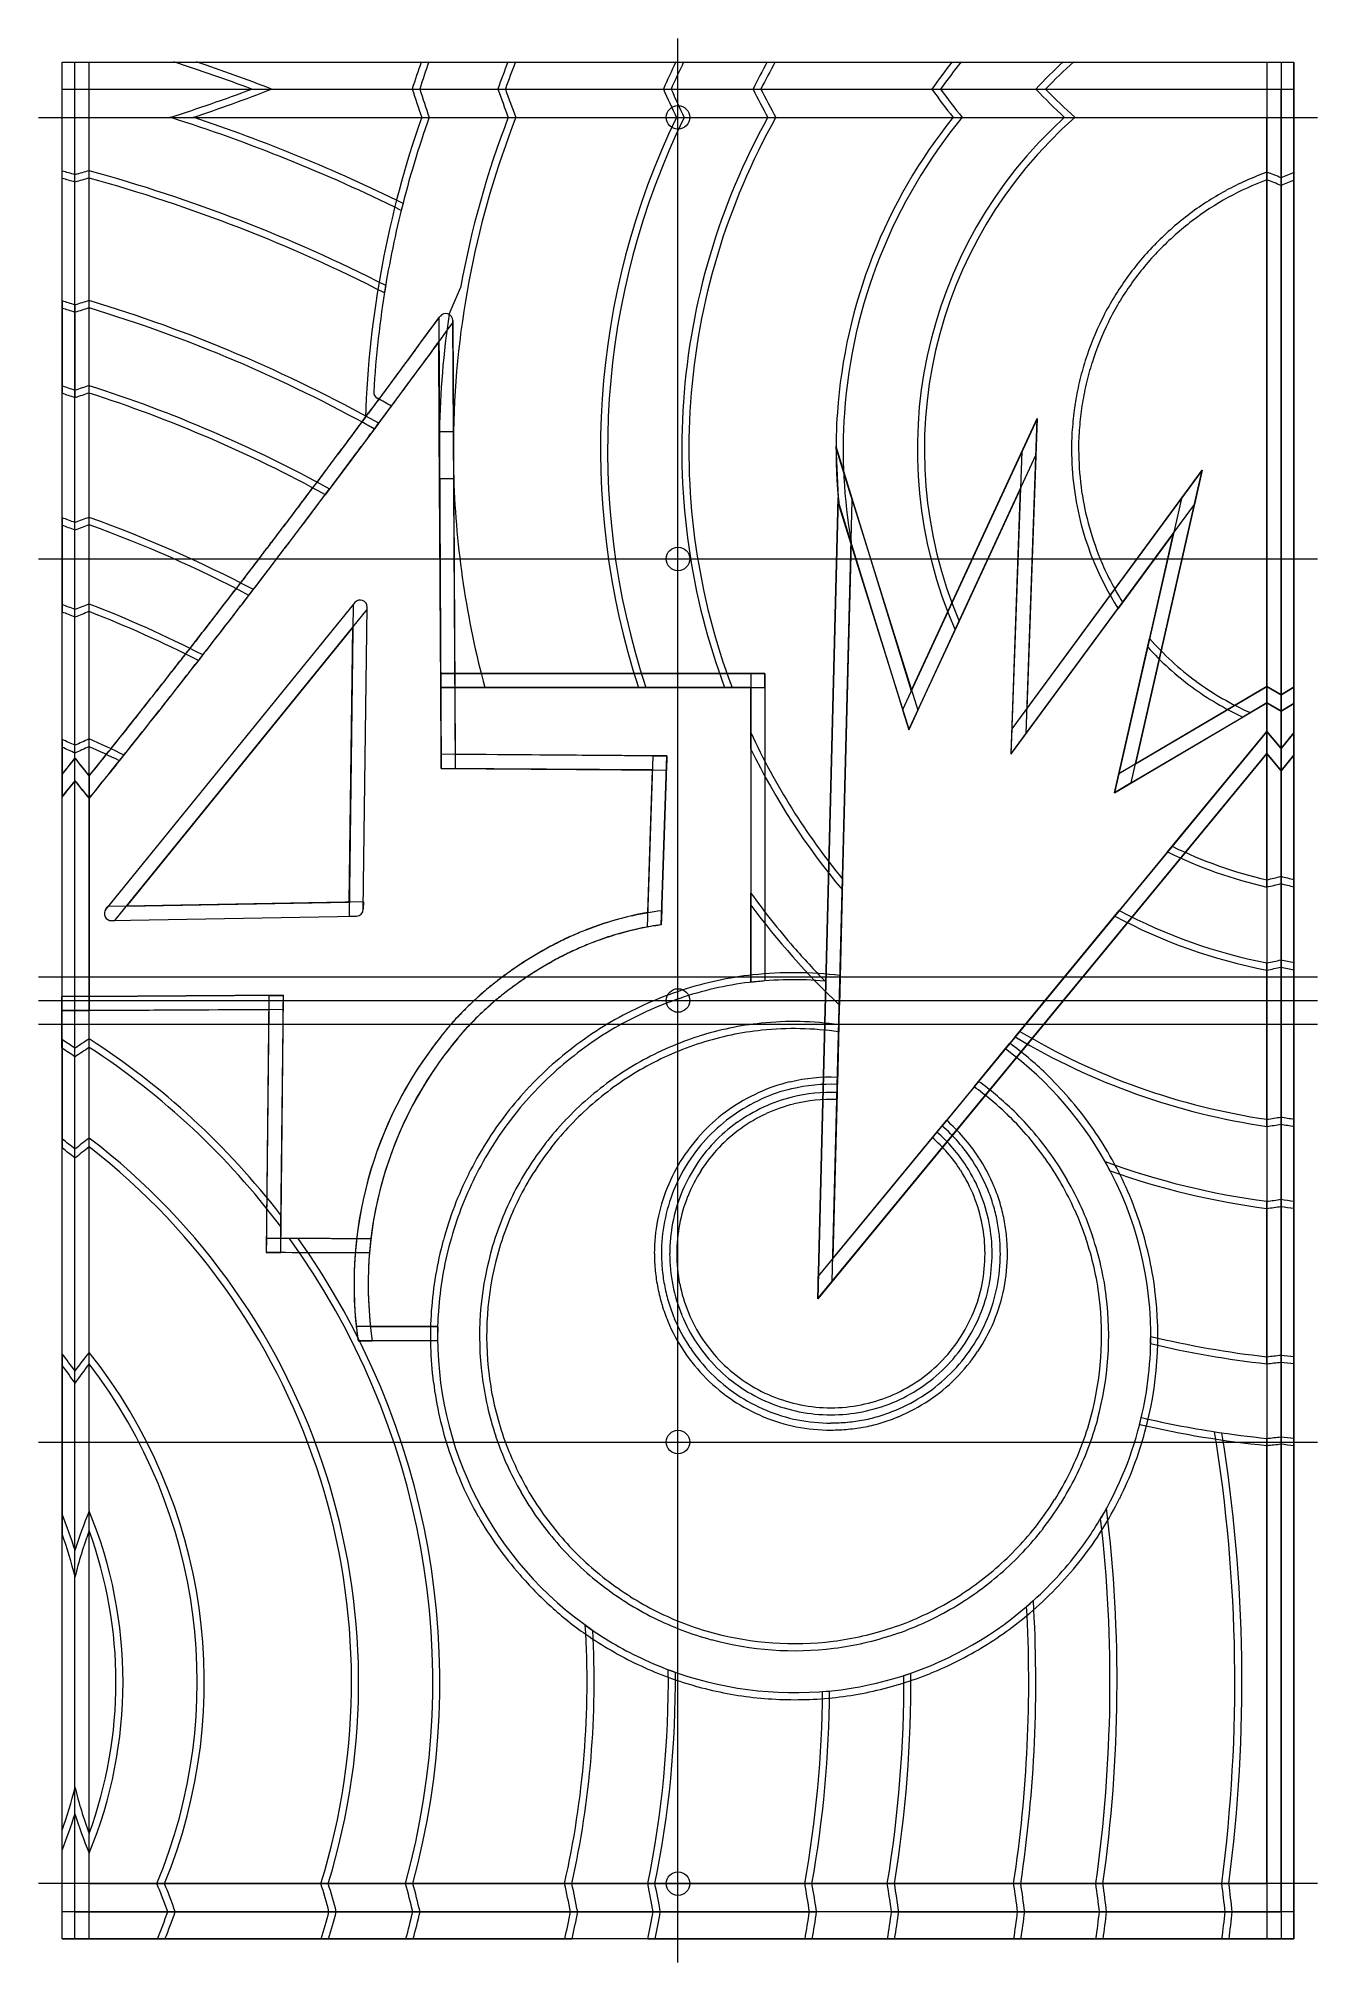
# Model space of a CAD drawing. Header units: millimetres. Extents: x 23331 to 24417, y -3758 to -2124.
import ezdxf

# ---------------------------------------------------------------- set-up
doc = ezdxf.new("R2010")
doc.units = ezdxf.units.MM
for name, color, linetype, lineweight, true_color in [('black ... sub 1', 18, 'Continuous', 0, 0x000000), ('black ... sub 2', 18, 'Continuous', 0, 0x000000), ('black ... sub 3', 18, 'Continuous', 0, 0x000000), ('black ... sub 4', 18, 'Continuous', 0, 0x000000), ('black ... sub 5', 18, 'Continuous', 0, 0x000000), ('black ... sub 6', 18, 'Continuous', 0, 0x000000), ('layer 1', 160, 'Continuous', 0, 0x0055ff), ('layer 2', 215, 'Continuous', 0, 0xa349a4), ('layer 3', 2, 'Continuous', 0, 0xffff00), ('layer 4', 253, 'Continuous', 0, 0xa0a0a4), ('layer 5', 9, 'Continuous', 0, 0xc0c0c0), ('layer 6', 1, 'Continuous', 0, 0xff0000), ('layer 7', 30, 'Continuous', 0, 0xff7f00), ('layer 8', 3, 'Continuous', 0, 0x00ff00)]:
    doc.layers.add(name, color=color, linetype=linetype, lineweight=lineweight, true_color=true_color)

msp = doc.modelspace()

# ---------------------------------------------------------------- linework, layer by layer
at = {"layer": 'black ... sub 1'}
for p, q in [((23350.8, -2143.6), (23465, -2143.6)), ((23350.8, -2242.5), (23350.8, -2143.6)), ((23871.9, -2143.6), (23956.4, -2143.6)), ((23361.8, -2245.6), (23361.8, -2166.6)), ((23361.8, -2166.6), (23528.7, -2166.6)), ((23861.4, -2166.6), (23944.2, -2166.6)), ((23373.8, -2190.6), (23462, -2190.6)), ((23373.8, -2242.2), (23373.8, -2190.6)), ((23872.4, -2190.6), (23956.9, -2190.6)), ((23350.8, -2346.6), (23350.8, -2425.1)), ((23361.8, -2349.9), (23361.8, -2428.7)), ((23373.8, -2424.8), (23373.8, -2346.3)), ((23574.4, -2511.1), (23619.7, -2450.5)), ((23671.4, -2497.2), (23683.4, -2497.2)), ((23672.4, -2674.8), (23671.4, -2497.2)), ((23709.8, -2674.8), (23672.4, -2674.8)), ((23919.6, -2674.8), (23840.2, -2674.8)), ((23935.6, -2713.1), (23935.6, -2859.6)), ((24013.5, -2837.6), (24010.8, -2944.5)), ((23669.8, -3217.6), (23600.6, -3217.6)), ((23669.7, -3229.6), (23602.1, -3229.6)), ((24373.8, -3243.2), (24373.8, -3318.6)), ((24385.8, -3317.3), (24385.8, -3241.7)), ((24396.8, -3318.5), (24396.8, -3243))]:
    msp.add_line(p, q, dxfattribs=at)
for centre, radius, start, end in [((23021.6, -3471.5), 1400, 68.7618, 71.5339), ((24458, -2424.7), 650, 154.3755, 156.6038), ((24458, -2424.7), 575, 150.7318, 153.3269), ((23021.6, -861.7), 1400, 288.3365, 291.2382), ((24458, -1908.5), 650, 203.3962, 205.7223), ((24458, -1908.5), 575, 206.6731, 209.3825), ((23021.6, -3519.5), 1400, 63.7721, 71.6635), ((24458, -2472.7), 650, 154.2777, 198.1102), ((24458, -2472.7), 575, 150.6175, 175.9999), ((22997.6, -3519.5), 1325, 74.0437, 74.5379), ((23726, -3519.5), 1325, 105.4173, 105.9563), ((23021.6, -3519.5), 1325, 62.9304, 74.5827), ((24458, -2472.7), 844, 165.6582, 170.9294), ((22997.6, -3519.5), 1225, 72.7018, 73.2399), ((23726, -3519.5), 1225, 106.7112, 107.2982), ((23021.6, -3519.5), 1225, 60.7732, 73.2888), ((22997.6, -3519.5), 1150, 71.5343, 72.1112), ((23726, -3519.5), 1150, 107.8365, 108.4657), ((23021.6, -3519.5), 1150, 61.2687, 72.1635), ((24458, -2472.7), 575, 176.0001, 200.5724), ((24458, -2472.7), 775, 181.8097, 195.1121), ((24458, -2472.7), 575, 204.7071, 219.3835), ((24458, -2472.7), 650, 216.5219, 226.5332), ((23935.7, -3181.7), 337, 186.1296, 188.1858), ((23974.3, -3225.8), 304.7, 178.4645, 180.7216), ((23970.5, -3225.5), 304.7, 345.7145, 359.9383), ((24458, -2472.7), 775, 256.3585, 263.7651), ((24289.6, -2472.7), 775, 276.2349, 277.1281), ((24482, -2472.7), 775, 262.8719, 263.6907), ((24458, -2472.7), 850, 256.9312, 264.317), ((24289.6, -2472.7), 850, 275.683, 276.4965), ((24482, -2472.7), 850, 263.5035, 264.2492)]:
    msp.add_arc(centre, radius, start, end, dxfattribs=at)
at = {"layer": 'black ... sub 2'}
for p, q in [((23655.8, -2143.6), (23735.8, -2143.6)), ((23648.1, -2166.6), (23727.2, -2166.6)), ((23656.2, -2190.6), (23736.1, -2190.6)), ((23671.1, -2457.4), (23670.7, -2381.4)), ((23605.5, -2449.5), (23608.4, -2445.5)), ((23671.1, -2457.4), (23683.1, -2457.4)), ((23947.6, -2662.8), (23672.4, -2662.8)), ((23672.4, -2674.8), (23672.4, -2662.8)), ((23947.6, -2674.8), (23947.6, -2662.8)), ((23672.4, -2674.8), (23947.6, -2674.8))]:
    msp.add_line(p, q, dxfattribs=at)
for centre, radius, start, end in [((24458, -2424.7), 850, 160.687, 162.3219), ((24458, -2424.7), 775, 158.732, 160.5458), ((24458, -1908.5), 850, 197.6781, 199.3844), ((24458, -1908.5), 775, 199.4542, 201.3474), ((24458, -2472.7), 850, 160.6156, 178.1654), ((24458, -2472.7), 775, 158.6526, 178.8672), ((11311.8, 6688), 15329.6, 323.62268, 323.72729), ((11945.7, 6220.8), 14542.1, 323.50283, 323.56379), ((11744.5, 6369.2), 14792.1, 323.56379, 323.62268), ((12326.6, 5938.9), 14068.2, 323.36746, 323.50283), ((23021.6, -3519.5), 1219, 60.8099, 61.38)]:
    msp.add_arc(centre, radius, start, end, dxfattribs=at)
at = {"layer": 'black ... sub 3'}
for p, q in [((24178.7, -2446.7), (24064.4, -2693.8)), ((24178.7, -2446.7), (24177.6, -2477.6)), ((24008, -2472), (24021.8, -2516.1)), ((24069.7, -2710.9), (24177.6, -2477.6)), ((24319, -2490.2), (24157.2, -2710)), ((24319, -2490.2), (24312.4, -2519.5)), ((24009.8, -2513.5), (23992.4, -3194)), ((24004.8, -3179), (24021.8, -2516.1)), ((24156.4, -2731.3), (24312.4, -2519.5)), ((23935.6, -2662.8), (23947.6, -2662.8)), ((23935.6, -2662.8), (23935.6, -2925.1)), ((23947.6, -2662.8), (23947.6, -2923.9)), ((24373.8, -2674), (24248.1, -2748.1)), ((24373.8, -2674), (24385.8, -2681.1)), ((24373.8, -2687.9), (24373.8, -2674)), ((24396.8, -2674.6), (24385.8, -2681.1)), ((24396.8, -2688.5), (24396.8, -2674.6)), ((24064.4, -2693.8), (24069.7, -2710.9)), ((24244.4, -2764.2), (24373.8, -2687.9)), ((24385.8, -2695), (24373.8, -2687.9)), ((24385.8, -2695), (24385.8, -2681.1)), ((24385.8, -2695), (24396.8, -2688.5)), ((24157.2, -2710), (24156.4, -2731.3)), ((24248.1, -2748.1), (24244.4, -2764.2)), ((23606.7, -2856.9), (23389.8, -2860.8)), ((23606.7, -2856.9), (23606.6, -2863.1)), ((23388, -2863), (23389.8, -2860.8)), ((23392.8, -2872.8), (23600.7, -2869)), ((23860, -2864.3), (23859.6, -2876.3)), ((23526.5, -2936.3), (23524.2, -3154.7)), ((23526.5, -2936.3), (23538.5, -2936.3)), ((23538.5, -2936.3), (23536.2, -3154.8)), ((24151.8, -2981.7), (24164, -2966.9)), ((24373.8, -3041.5), (24373.8, -3117.3)), ((24385.8, -3115.6), (24385.8, -3039.6)), ((24396.8, -3117.1), (24396.8, -3041.4)), ((23524.2, -3154.7), (23536.2, -3154.8)), ((23992.4, -3194), (24004.8, -3179)), ((23602.1, -3229.6), (23614.2, -3229.6))]:
    msp.add_line(p, q, dxfattribs=at)
for centre, radius, start, end in [((24458, -2472.7), 450, 179.9016, 185.2016), ((23392.7, -2866.8), 6, 140.9278, 271.0451), ((23600.6, -2863), 6, 271.0451, 359.2334), ((23894.8, -3133), 271, 102.9205, 108.5502), ((23892.8, -3124.2), 261.9, 97.1939, 102.9205), ((23904.2, -3156), 295.8, 116.5258, 117.7978), ((23903.2, -3153.8), 293.5, 115.2332, 116.5258), ((23901.2, -3149.6), 288.8, 113.93, 115.2332), ((23899.8, -3146.4), 285.3, 111.2605, 113.93), ((23900, -3145.4), 272.5, 110.6727, 113.4192), ((23896.7, -3138.5), 276.8, 108.5502, 111.2605), ((23896.5, -3136.3), 262.8, 107.8759, 110.6727), ((23894.5, -3130), 256.1, 102.0169, 107.8759), ((23892.2, -3119.2), 245.1, 97.6428, 102.0169), ((23912.1, -3169.5), 311.5, 121.5312, 123.9723), ((23908.1, -3163.1), 303.9, 119.0598, 121.5312), ((23909.3, -3164.4), 293.6, 118.658, 121.165), ((23906.4, -3160.1), 300.5, 117.7978, 119.0598), ((23907.4, -3161), 289.8, 117.3728, 118.658), ((23905, -3156.3), 284.5, 116.0758, 117.3728), ((23903.8, -3153.9), 281.8, 114.7538, 116.0758), ((23901.6, -3149.1), 276.5, 113.4192, 114.7538), ((23914, -3172.4), 315, 126.3736, 128.7723), ((23913.6, -3171.9), 314.3, 123.9723, 126.3736), ((23915.6, -3174.7), 305.7, 123.6355, 126.0568), ((23913.8, -3171.9), 302.4, 121.165, 123.6355), ((23972.3, -3227.7), 304.7, 94.6477, 96.9155), ((23900.5, -3156.8), 294.3, 131.2242, 133.7504), ((23912.4, -3170.4), 312.5, 128.7723, 131.2242), ((23914.9, -3173.9), 304.7, 128.4727, 130.9425), ((23916.4, -3175.8), 307.1, 126.0568, 128.4727), ((23861.5, -3118.1), 239.4, 136.5614, 138.2263), ((23873.7, -3129.7), 256.2, 135.1228, 136.5614), ((23891.6, -3147.6), 281.5, 133.7504, 135.1228), ((23873.9, -3130.4), 244.8, 134.8895, 136.3618), ((23893.1, -3149.7), 272.1, 133.4929, 134.8895), ((23902.5, -3159.6), 285.7, 130.9425, 133.4929), ((23935.7, -3181.7), 325, 140.0748, 188.4902), ((24000.4, -3232.3), 419.2, 140.0897, 143.2242), ((23825.4, -3085.9), 191.1, 138.2263, 140.0897), ((23821.5, -3082.7), 174, 138.1026, 140.9517), ((23860.7, -3117.8), 226.6, 136.3618, 138.1026), ((24458, -2472.7), 575, 239.2473, 261.5828), ((23935.7, -3181.7), 337, 143.5293, 188.1858), ((23970.6, -3227.3), 305.2, 27.6983, 53.5765), ((24289.6, -2472.7), 575, 278.4172, 279.628), ((24482, -2472.7), 575, 260.372, 261.482), ((24458, -2472.7), 650, 250.4818, 262.5598), ((24289.6, -2472.7), 650, 277.4402, 278.5083), ((24482, -2472.7), 650, 261.4917, 262.4709)]:
    msp.add_arc(centre, radius, start, end, dxfattribs=at)
at = {"layer": 'black ... sub 4'}
for p, q in [((23682.6, -2363.2), (23682.6, -2365.1)), ((24178.7, -2446.7), (24165.8, -2474.5)), ((24169.3, -2713.8), (24178.7, -2446.7)), ((24008, -2472), (24077.4, -2694.1)), ((24165.8, -2474.5), (24156.4, -2731.3)), ((24258.6, -2755.8), (24319, -2490.2)), ((24301.2, -2514.4), (24319, -2490.2)), ((24301.2, -2514.4), (24244.4, -2764.2)), ((24010.3, -2518.5), (24069.7, -2710.9)), ((23599.3, -2602.7), (23388, -2863)), ((23395.6, -2872.7), (23610, -2608.7)), ((23610, -2608.7), (23610, -2606.6)), ((24077.4, -2694.1), (24069.7, -2710.9)), ((24156.4, -2731.3), (24169.3, -2713.8)), ((23361.8, -2754.1), (23361.8, -2735)), ((23864.4, -2732.9), (23672.7, -2731.5)), ((23672.7, -2743.5), (23672.7, -2731.5)), ((23672.7, -2743.5), (23864, -2744.9)), ((23864.4, -2732.9), (23864, -2744.9)), ((23350.8, -2767.7), (23350.8, -2748.7)), ((23373.8, -2768.9), (23373.8, -2750)), ((24258.6, -2755.8), (24244.4, -2764.2)), ((23392.8, -2872.8), (23395.6, -2872.7)), ((24011.5, -2919.4), (24010.2, -2967.3)), ((23350.8, -2937.1), (23361.8, -2937)), ((23350.8, -2949.1), (23350.8, -2937.1)), ((23361.8, -2937), (23350.9, -2937.1)), ((23361.7, -2937), (23373.7, -2937.1)), ((23373.8, -2937.1), (23361.8, -2937)), ((23361.8, -2949), (23361.8, -2937)), ((23373.8, -2937.1), (23373.9, -2937.1)), ((23538.5, -2936.2), (23373.9, -2937.1)), ((23373.9, -2937.1), (23373.9, -2949.1)), ((23538.5, -2936.2), (23538.4, -2948.2)), ((23361.9, -2949), (23350.8, -2949.1)), ((23361.8, -2949), (23373.9, -2949.1)), ((23538.4, -2948.2), (23373.9, -2949.1)), ((24125.3, -3013.9), (24155.6, -2977)), ((24009.2, -3005.8), (24008.8, -3024.8)), ((24089.8, -3057), (24101.8, -3042.4))]:
    msp.add_line(p, q, dxfattribs=at)
for centre, radius, start, end in [((11078.5, 6859.5), 15607.1, 323.68053, 323.79303), ((11167.3, 6793.4), 15508.4, 323.67239, 323.80362), ((23676.6, -2363.2), 6, 0.3385, 143.793), ((11311.8, 6688), 15317.6, 323.62268, 323.68053), ((11744.5, 6369.2), 14780.1, 323.56379, 323.62268), ((11612.7, 6465.9), 14955.6, 323.61452, 323.67239), ((11945.7, 6220.8), 14530.1, 323.50283, 323.56379), ((12204.5, 6029.3), 14220.2, 323.49367, 323.5546), ((11818, 6314.7), 14700.6, 323.5546, 323.61452), ((12461.7, 5838.7), 13888, 323.4091, 323.44085), ((12326.6, 5938.9), 14056.2, 323.44085, 323.50283), ((12340.7, 5928.4), 14050.7, 323.46246, 323.49367), ((12725.8, 5642.6), 13559.1, 323.34456, 323.37708), ((12639, 5707.1), 13667.2, 323.37708, 323.4091), ((12777.1, 5604.7), 13507.2, 323.36681, 323.39903), ((12606.3, 5731.6), 13720.1, 323.39903, 323.431), ((12519.1, 5796.3), 13828.6, 323.431, 323.46246), ((13145, 5330.2), 13036.3, 323.24488, 323.27846), ((12980.1, 5453.3), 13242.1, 323.27846, 323.31177), ((12896.3, 5515.7), 13346.5, 323.31177, 323.34456), ((13106.6, 5359.4), 13096.5, 323.26762, 323.30111), ((13025.6, 5419.8), 13197.5, 323.30111, 323.33409), ((12860.9, 5542.4), 13402.8, 323.33409, 323.36681), ((13465.7, 5090.5), 12635.9, 323.14148, 323.1764), ((13386.6, 5149.7), 12734.7, 323.1764, 323.21077), ((13226.3, 5269.5), 12934.9, 323.21077, 323.24488), ((13344.8, 5181.6), 12799.2, 323.1996, 323.23387), ((13266.2, 5240.3), 12897.4, 323.23387, 323.26762), ((24458, -2472.7), 450, 179.9016, 185.8386), ((13699.3, 4915.2), 12343.9, 323.07055, 323.10629), ((13622, 4973.2), 12440.5, 323.10629, 323.14148), ((13728.5, 4894.2), 12319.8, 323.09465, 323.12999), ((13576.8, 5007.9), 12509.4, 323.12999, 323.16506), ((13500.2, 5065.4), 12605.2, 323.16506, 323.1996), ((14078.1, 4630.1), 11869.7, 322.96103, 322.99792), ((13928, 4743.2), 12057.7, 322.99792, 323.03452), ((13852.3, 4800.2), 12152.5, 323.03452, 323.07055), ((14025.7, 4670.7), 11948, 322.98588, 323.0226), ((13952.1, 4726.1), 12040.1, 323.0226, 323.05876), ((13803.5, 4837.8), 12226, 323.05876, 323.09465), ((14373.3, 4407.1), 11499.8, 322.84741, 322.88579), ((14300.1, 4462.5), 11591.6, 322.88579, 322.92356), ((14152.5, 4574), 11776.6, 322.92356, 322.96103), ((14243.9, 4506.1), 11674.7, 322.91128, 322.94887), ((14171.6, 4560.7), 11765.3, 322.94887, 322.98588), ((14644.4, 4201.5), 11159.5, 322.76954, 322.78917), ((14572.6, 4256), 11249.7, 322.78917, 322.80872), ((14518.6, 4297), 11317.4, 322.80872, 322.84741), ((14600.1, 4236.5), 11228, 322.79614, 322.83492), ((14458.6, 4343.7), 11405.5, 322.83492, 322.8734), ((14387.4, 4397.6), 11494.8, 322.8734, 322.91128), ((14893.7, 4011.8), 10846.3, 322.66927, 322.68961), ((14858.3, 4038.8), 10890.8, 322.68961, 322.70973), ((14787.4, 4092.8), 10979.9, 322.70973, 322.72977), ((14751.8, 4119.9), 11024.7, 322.72977, 322.7497), ((14680.2, 4174.3), 11114.5, 322.7497, 322.76954), ((14861.8, 4037.6), 10899.2, 322.69696, 322.71703), ((14827.1, 4064), 10942.8, 322.71703, 322.737), ((14757.4, 4117), 11030.4, 322.737, 322.75688), ((14722.5, 4143.5), 11074.2, 322.75688, 322.77655), ((14652.6, 4196.6), 11162, 322.77655, 322.79614), ((15262, 3730.3), 10382.8, 322.48044, 322.56588), ((15157.2, 3810.6), 10514.7, 322.56588, 322.60753), ((15017.3, 3917.5), 10690.8, 322.60753, 322.64884), ((15120.4, 3840.3), 10574, 322.55263, 322.636), ((14964.4, 3957.9), 10757.4, 322.64884, 322.66927), ((15034.1, 3906.1), 10682.5, 322.636, 322.65645), ((14965.3, 3958.7), 10769.1, 322.65645, 322.67682), ((14930.8, 3984.9), 10812.4, 322.67682, 322.69696), ((15537.3, 3518.9), 10035.6, 322.39353, 322.48044), ((15391.6, 3632.6), 10232.4, 322.46787, 322.55263), ((15673.5, 3414), 9863.7, 322.30357, 322.39353), ((15791.6, 3324.7), 9727.6, 322.29111, 322.38024), ((15525.8, 3529.5), 10063.1, 322.38024, 322.46787), ((23604, -2606.5), 6, 359.2334, 140.9278), ((16043.1, 3128.1), 9396.5, 322.16505, 322.21201), ((15943.4, 3205.5), 9522.7, 322.21201, 322.30357), ((15923.2, 3222.9), 9561.2, 322.19884, 322.29111), ((16242.1, 2973.5), 9144.4, 322.06928, 322.11766), ((16175.9, 3025), 9228.3, 322.11766, 322.16505), ((16184, 3020.6), 9231.2, 322.10494, 322.19884), ((16570, 2717.5), 8728.4, 321.92069, 321.9708), ((16439.6, 2819.5), 8894, 321.9708, 322.02045), ((16374, 2870.7), 8977.2, 322.02045, 322.06928), ((16472.9, 2795.4), 8864.8, 321.95857, 322.00817), ((16408.9, 2845.4), 8946, 322.00817, 322.05678), ((16280.4, 2945.5), 9109, 322.05678, 322.10494), ((16861.4, 2488.7), 8357.9, 321.71157, 321.81787), ((16761.5, 2569.4), 8498.3, 321.69872, 321.90851), ((16764.4, 2565), 8481.4, 321.81787, 321.86953), ((16635, 2666.6), 8645.9, 321.86953, 321.92069), ((16600.5, 2695.5), 8702.8, 321.90851, 321.95857), ((17116.4, 2287.4), 8033.1, 321.60315, 321.71157), ((17307.8, 2135.7), 7788.9, 321.37246, 321.60315), ((17259.6, 2175.9), 7863.5, 321.48063, 321.69872), ((17802.8, 1740.2), 7155.3, 321.13178, 321.37246), ((17504.3, 1981.2), 7550.8, 321.24411, 321.48063), ((17778.8, 1740.2), 7155.3, 321.14454, 321.28516), ((28944.8, 1740.2), 7155.3, 218.71484, 218.86822), ((17959.5, 1596.5), 6936.3, 321.01045, 321.15509), ((28764.1, 1596.5), 6936.3, 218.84491, 219.00268), ((17983.5, 1596.5), 6936.3, 320.99732, 321.24411), ((23392.7, -2866.8), 6, 140.9278, 271.0451), ((23972, -3224.8), 307.9, 96.4422, 107.956), ((23972.3, -3227.7), 310.7, 82.762, 96.4422), ((23971.6, -3223.5), 306.5, 107.956, 113.7521), ((23972.1, -3224.4), 307.6, 119.5479, 125.2992), ((23971.6, -3223.5), 306.5, 113.7521, 119.5479), ((23975.2, -3228.9), 313, 125.2992, 131), ((23972.1, -3224.9), 260.4, 95.9628, 107.6415), ((23972.3, -3227.2), 262.7, 81.7049, 95.9628), ((23971.8, -3223.9), 259.3, 113.5184, 119.3943), ((23971.8, -3223.8), 259.2, 107.6415, 113.5184), ((23972.7, -3224.8), 308, 46.1458, 53.569), ((23975.3, -3228.9), 313.1, 131, 136.5725), ((23972.2, -3224.7), 260.2, 119.3943, 125.2236), ((24003.6, -3155.5), 149.7, 87.8223, 103.3925), ((23969.1, -3228.6), 313.2, 41, 46.1458), ((23971.3, -3225.2), 307.7, 136.5725, 142.1939), ((23975, -3228.6), 265, 125.2236, 131), ((24003.8, -3155.4), 149.7, 114.4113, 125.339), ((24003.3, -3154.3), 148.6, 103.3925, 114.4113), ((23972.5, -3225.1), 260.6, 46.2192, 54.1244), ((23970.5, -3224.6), 306.6, 142.1939, 147.8605), ((23975, -3228.7), 265.1, 131, 136.567), ((24004.6, -3156.6), 151.2, 125.339, 136.214), ((24003.4, -3155.2), 130.4, 114.7528, 125.6468), ((24003.1, -3154.6), 129.8, 103.8187, 114.7528), ((24003.5, -3156.2), 131.5, 87.7213, 103.8187), ((23969.4, -3228.4), 265.2, 41, 46.2192), ((23969.2, -3228.5), 313.1, 35.4272, 41), ((23971.6, -3225.4), 260.4, 136.567, 142.1843), ((24004.5, -3156.5), 151, 136.214, 147.1025), ((24003.9, -3155.9), 131.3, 125.6468, 136.5038), ((24002.7, -3156.5), 151.1, 33.4263, 49.0489), ((23969.4, -3228.3), 265.1, 35.433, 41), ((23973.6, -3225.4), 307.7, 29.8055, 35.4272), ((23970.3, -3224.5), 306.4, 147.8605, 153.5286), ((23970.9, -3224.8), 259.4, 142.1843, 147.8487), ((24003.8, -3155.8), 131.2, 136.5038, 147.373), ((24003.4, -3155.8), 131.2, 32.7136, 48.867), ((23971.5, -3225), 307.7, 153.5286, 164.7913), ((23970.6, -3224.7), 259.2, 147.8487, 153.5159), ((24003.1, -3155.6), 149.4, 147.1025, 158.0515), ((24003, -3155.3), 130.2, 147.373, 158.2844), ((24004.3, -3155.3), 130.2, 21.7738, 32.7136), ((24004.1, -3155.6), 149.4, 22.3046, 33.4263), ((23973.3, -3225.6), 260.4, 29.8157, 35.433), ((23974.5, -3224.8), 306.6, 24.1392, 29.8055), ((24002.2, -3155.2), 148.4, 158.0515, 169.066), ((24004.8, -3155.3), 148.7, 16.7006, 22.3046), ((23974.1, -3225.1), 259.4, 24.1513, 29.8157), ((23974.7, -3224.8), 306.4, 18.4715, 24.1392), ((23971.5, -3225.2), 260.2, 153.5159, 164.7836), ((24002.5, -3155.1), 129.7, 158.2844, 169.2), ((24004.7, -3155.1), 129.7, 10.8291, 21.7738), ((24004.9, -3155.3), 148.6, 11.0948, 16.7006), ((23974.4, -3225), 259.2, 18.4841, 24.1513), ((24004.3, -3155.6), 150.6, 169.066, 180), ((24005.3, -3155.6), 132.5, 169.2, 180), ((24002, -3155.6), 132.5, 0, 10.8291), ((24004.5, -3155.4), 149, 5.5251, 11.0948), ((23973.5, -3225.2), 307.7, 7.2089, 18.4715), ((23974.3, -3225.8), 310.7, 164.7913, 176.0003), ((24002.1, -3155.6), 151.4, 0, 5.5251), ((23973.4, -3225.3), 260.2, 7.2164, 18.4841), ((23973.8, -3225.8), 262.5, 164.7836, 187.2164), ((24005.2, -3155.6), 151.4, 180, 185.5898), ((24005.2, -3155.6), 132.5, 180, 191.1786), ((24002.1, -3155.6), 132.4, 348.821, 0), ((24003, -3155.6), 150.5, 348.7577, 0), ((24002.8, -3155.8), 149, 185.5898, 191.225), ((24002.4, -3155.9), 148.6, 191.225, 196.8961), ((24002.5, -3156.1), 129.7, 191.1786, 202.4753), ((24004.8, -3156.1), 129.7, 337.5239, 348.821), ((24005.1, -3156), 148.4, 337.4348, 348.7577), ((24002.5, -3155.9), 148.7, 196.8961, 202.5649), ((23971, -3225.6), 262.5, 344.7836, 7.2164), ((23970.5, -3225.5), 310.7, 344.7911, 7.2089), ((23974.3, -3225.8), 310.7, 176.0003, 187.2092), ((24003.2, -3155.6), 149.5, 202.5648, 213.8131), ((24003, -3155.9), 130.3, 202.4753, 213.7596), ((24004.2, -3155.9), 130.3, 326.2399, 337.5239), ((24004.1, -3155.6), 149.5, 326.1866, 337.4348), ((24003.9, -3155.4), 131.3, 213.7596, 236.2414), ((24003.4, -3155.4), 131.3, 314.9992, 326.2399), ((24004.6, -3154.7), 151.1, 213.8132, 236.1879), ((24003.4, -3155.4), 131.3, 303.7585, 314.9992), ((24002.7, -3154.7), 151.1, 314.9993, 326.1866), ((23971.4, -3226.2), 307.7, 187.2092, 198.4718), ((23971.5, -3226.1), 260.2, 187.2164, 198.4841), ((24003.3, -3156.2), 130.3, 236.2413, 247.5251), ((24004, -3156.2), 130.3, 292.4747, 303.7585), ((24002.7, -3154.7), 151.1, 303.8122, 314.9993), ((24003.6, -3156), 149.5, 236.1879, 247.4359), ((24003.1, -3156.7), 129.7, 247.5252, 258.8217), ((24003.6, -3154), 132.5, 258.8217, 270.0002), ((24003.6, -3154), 132.5, 270.0002, 281.1785), ((24004.2, -3156.7), 129.7, 281.1785, 292.4747), ((24003.6, -3156), 149.5, 292.5644, 303.8122), ((24003.2, -3157.1), 148.4, 247.4359, 258.7583), ((24004, -3156.9), 148.6, 281.225, 286.8958), ((24003.9, -3156.7), 148.7, 286.8958, 292.5644), ((23973.3, -3226.2), 260.2, 333.5159, 344.7836), ((23970.5, -3226.4), 259.2, 198.4841, 204.1513), ((24003.6, -3155), 150.5, 258.7583, 270.0001), ((24003.6, -3154), 151.4, 270.0003, 275.59), ((24003.9, -3156.4), 149, 275.59, 281.225), ((23973.4, -3226.3), 307.7, 333.5285, 344.7911), ((23970.2, -3226.6), 306.4, 198.4718, 204.1395), ((23970.8, -3226.3), 259.4, 204.1513, 209.8157), ((23974.2, -3226.7), 259.2, 327.8487, 333.5159), ((23970.3, -3226.5), 306.6, 204.1395, 209.8056), ((23971.6, -3225.8), 260.4, 209.8157, 215.433), ((23974, -3226.5), 259.4, 322.1843, 327.8487), ((23974.5, -3226.9), 306.4, 327.8604, 333.5285), ((23971.3, -3226), 307.7, 209.8056, 215.4273), ((23975.4, -3223.1), 265.1, 215.433, 221), ((23975.4, -3223.1), 265.1, 221, 226.567), ((23973.3, -3225.9), 260.4, 316.567, 322.1843), ((23974.4, -3226.8), 306.6, 322.1939, 327.8604), ((23975.7, -3222.8), 313.1, 215.4273, 221), ((23969.8, -3222.7), 265.1, 311, 316.567), ((23973.5, -3226.2), 307.7, 316.5725, 322.1939), ((23975.3, -3223.2), 312.5, 221, 227.9684), ((23972.2, -3226.5), 260.4, 226.567, 232.1843), ((23969.8, -3222.7), 265.1, 305.433, 311), ((23971.6, -3227.3), 259.4, 232.1843, 237.8487), ((23971.5, -3227.5), 259.2, 237.8487, 243.5159), ((23972.6, -3226.5), 260.4, 299.8157, 305.433), ((23969.6, -3222.4), 313.1, 311, 316.5725), ((23971.4, -3227.5), 306.8, 227.9684, 235.0024), ((23971.9, -3226.6), 260.2, 243.5159, 254.7836), ((23973.2, -3227.6), 259.2, 288.4841, 294.1513), ((23973, -3227.4), 259.4, 294.1513, 299.8157), ((23969.4, -3222.2), 313.4, 306.3033, 311), ((23971.1, -3227.9), 306.2, 235.0024, 244.5604), ((23972.5, -3224.3), 262.5, 254.7836, 277.2164), ((23972.8, -3226.6), 260.2, 277.2164, 288.4841), ((23972.4, -3226.2), 308.4, 301.5685, 306.3033), ((23973, -3227.3), 307.1, 296.7914, 301.5685), ((23972, -3226), 308.3, 244.5604, 254.0862), ((23973.2, -3227.6), 306.8, 282.4713, 292.0073), ((23973.4, -3228.1), 306.2, 292.0073, 296.7914), ((23972.5, -3224.4), 310, 254.0862, 263.5377), ((23972.6, -3224.9), 309.6, 272.9787, 282.4713), ((23972.6, -3223.7), 310.7, 263.5377, 272.9787)]:
    msp.add_arc(centre, radius, start, end, dxfattribs=at)
at = {"layer": 'black ... sub 5'}
for p, q in [((23670.6, -2361.3), (23671.7, -2359.7)), ((23670.6, -2361.3), (23672.8, -2743.5)), ((23684.8, -2743.5), (23682.6, -2363.2)), ((23598, -2604.3), (23594.5, -2869.1)), ((23599.3, -2602.7), (23598, -2604.3)), ((23606.6, -2863.1), (23610, -2606.6)), ((24373.8, -2712.1), (23992.9, -3174.6)), ((24373.8, -2712.1), (24385.8, -2726.6)), ((24373.8, -2730.9), (24373.8, -2712.1)), ((24396.8, -2713.3), (24385.8, -2726.6)), ((24385.8, -2745.5), (24385.8, -2726.6)), ((24396.8, -2732.2), (24396.8, -2713.3)), ((23672.8, -2743.5), (23684.8, -2743.5)), ((23852.4, -2732.8), (23847.5, -2878.4)), ((23852.4, -2732.8), (23864.4, -2732.9)), ((23859.6, -2876.4), (23864.4, -2732.9)), ((23992.9, -3193.4), (24373.8, -2730.9)), ((24385.8, -2745.5), (24373.8, -2730.9)), ((24385.8, -2745.5), (24396.8, -2732.2)), ((23594.5, -2869.1), (23600.7, -2869)), ((23524.3, -3142.7), (23524.2, -3154.7)), ((23992.9, -3193.4), (23992.9, -3174.6))]:
    msp.add_line(p, q, dxfattribs=at)
for centre, radius, start, end in [((23676.6, -2363.2), 6, 0.3385, 143.7894), ((23604, -2606.5), 6, 359.2334, 140.9278), ((23600.6, -2863), 6, 271.0451, 359.2334), ((23894.8, -3133), 259, 97.8191, 100.5248), ((23482.7, -27433.8), 24291.1, 89.69271, 89.90182), ((23935.7, -3181.7), 325, 173.1749, 175.3026), ((23482.7, -27433.8), 24279.1, 89.69541, 89.90208)]:
    msp.add_arc(centre, radius, start, end, dxfattribs=at)
at = {"layer": 'black ... sub 6'}
for p, q in [((24106.6, -2143.6), (24209.8, -2143.6)), ((24089.4, -2166.6), (24185.9, -2166.6)), ((24107.4, -2190.6), (24210.9, -2190.6)), ((24373.8, -2687.9), (24373.8, -2237.3)), ((24396.8, -2688.5), (24396.8, -2237.7)), ((24385.8, -2695), (24385.8, -2241.9)), ((23350.8, -2530.7), (23350.8, -2610.8)), ((23373.8, -2610.4), (23373.8, -2530.4)), ((24010.5, -2520.2), (24069.9, -2710.3)), ((23361.8, -2615.1), (23361.8, -2534.7)), ((24294.5, -2543.7), (24247.5, -2607.6)), ((24272.6, -2640.4), (24294.5, -2543.7)), ((24112.4, -2618.5), (24069.9, -2710.3)), ((24373.8, -2687.9), (24353.5, -2699.9)), ((24373.8, -2687.9), (24385.8, -2695)), ((24396.8, -2688.5), (24385.8, -2695)), ((23350.8, -2719), (23350.8, -2767.8)), ((23361.8, -2754.2), (23361.8, -2724)), ((23373.8, -2769.1), (23373.8, -2718.6)), ((24244.6, -2868.9), (24293.4, -2809.7)), ((24373.8, -2838.2), (24373.8, -2914.8)), ((24385.8, -2912.3), (24385.8, -2835.2)), ((24396.8, -2914.6), (24396.8, -2837.9)), ((23373.8, -3065.1), (23373.8, -2973.3)), ((23350.8, -2973.9), (23350.8, -3065.8)), ((23361.8, -3074.6), (23361.8, -2981.2)), ((23536.5, -3122.9), (23536.3, -3142.8)), ((23350.8, -3240.8), (23350.8, -3393.7)), ((23373.8, -3390.9), (23373.8, -3239.5)), ((23361.8, -3430.4), (23361.8, -3255.3)), ((24373.8, -3690.6), (24373.8, -3312.5)), ((24385.8, -3714.6), (24385.8, -3311.2)), ((24396.8, -3737.6), (24396.8, -3312.4)), ((23361.8, -3714.6), (23361.8, -3608.7)), ((23350.8, -3737.6), (23350.8, -3645.4)), ((23373.8, -3690.6), (23373.8, -3648.2)), ((23373.8, -3690.6), (23437.8, -3690.6)), ((23570.5, -3690.6), (23648.6, -3690.6)), ((23777.4, -3690.6), (23854.2, -3690.6)), ((23981.4, -3690.6), (24057.5, -3690.6)), ((24158.8, -3690.6), (24234.5, -3690.6)), ((24335.5, -3690.6), (24373.8, -3690.6)), ((23361.8, -3714.6), (23446.8, -3714.6)), ((23577.4, -3714.6), (23654.7, -3714.6)), ((23782.5, -3714.6), (23858.7, -3714.6)), ((24061.2, -3714.6), (23985.4, -3714.6)), ((24162.1, -3714.6), (24237.7, -3714.6)), ((24338.4, -3714.6), (24385.8, -3714.6)), ((23350.8, -3737.6), (23438.2, -3737.6)), ((23570.8, -3737.6), (23648.9, -3737.6)), ((23854.4, -3737.6), (23777.7, -3737.6)), ((23981.6, -3737.6), (24057.7, -3737.6)), ((24158.9, -3737.6), (24234.7, -3737.6)), ((24335.6, -3737.6), (24396.8, -3737.6))]:
    msp.add_line(p, q, dxfattribs=at)
for centre, radius, start, end in [((24458, -2424.7), 450, 141.3397, 144.999), ((24458, -2424.7), 375, 131.4406, 136.5036), ((24458, -1908.5), 450, 215.001, 218.8235), ((24458, -1908.5), 375, 223.4964, 228.7908), ((24458, -2472.7), 450, 141.1765, 176.0001), ((24458, -2472.7), 375, 131.2092, 202.8661), ((24457.6, -2471.2), 248.5, 109.7022, 118.5261), ((24290, -2471.2), 248.5, 67.3298, 70.2978), ((24481.6, -2471.2), 248.5, 109.9474, 112.6702), ((24458.7, -2473.3), 250.8, 118.5261, 127.3086), ((24459.3, -2474.1), 251.8, 127.3086, 136.0382), ((24459.1, -2473.9), 251.6, 136.0382, 144.772), ((24458.1, -2473.2), 250.4, 144.772, 153.569), ((24456.1, -2472.2), 248.1, 153.569, 162.4055), ((24455.8, -2472.1), 247.8, 162.4055, 166.8362), ((24456.6, -2472.3), 248.6, 166.8362, 171.2599), ((24457.6, -2472.5), 249.6, 171.2599, 175.6462), ((24458, -2472.7), 450, 176, 186.0559), ((24461.3, -2472.7), 253.4, 175.6462, 180), ((24460.4, -2472.7), 252.4, 180, 187.3811), ((24456, -2473.3), 248, 187.3811, 194.8282), ((22997.6, -3519.5), 1050, 69.7021, 70.3407), ((23726, -3519.5), 1050, 109.6013, 110.2979), ((23021.6, -3519.5), 1050, 62.0815, 70.3987), ((24455.9, -2473.3), 247.9, 194.8282, 202.3012), ((24457.2, -2472.8), 249.3, 202.3012, 212.7363), ((15673.5, 3414), 9875.7, 322.10328, 322.5453), ((22997.6, -3519.5), 975, 68.063, 68.7582), ((23726, -3519.5), 975, 111.1788, 111.937), ((23021.6, -3519.5), 975, 62.8403, 68.8212), ((24459.4, -2471.4), 251.9, 222.1412, 233.6629), ((24458.3, -2472.7), 250.2, 233.6629, 245.2213), ((22997.6, -3519.5), 875, 65.3999, 66.1896), ((23726, -3519.5), 875, 113.7388, 114.6001), ((23021.6, -3519.5), 875, 64.1267, 66.2612), ((17802.8, 1740.2), 7167.3, 321.01291, 321.39039), ((17778.8, 1740.2), 7167.3, 321.02562, 321.16563), ((28944.8, 1740.2), 7167.3, 218.83437, 218.98709), ((24458, -2472.7), 375, 243.9693, 257.0295), ((24289.6, -2472.7), 375, 282.9705, 284.8594), ((24482, -2472.7), 375, 255.1406, 256.8727), ((24458, -2472.7), 450, 241.6972, 259.22), ((24289.6, -2472.7), 450, 280.78, 282.3396), ((24482, -2472.7), 450, 257.6604, 259.0903), ((23726, -3519.5), 650, 122.8143, 124.082), ((23021.6, -3519.5), 650, 37.6039, 57.1857), ((22997.6, -3519.5), 650, 55.918, 57.0808), ((22997.6, -3519.5), 575, 50.6933, 52.0959), ((23726, -3519.5), 575, 127.7779, 129.3067), ((23021.6, -3519.5), 575, 342.6902, 52.2221), ((23482.7, -27433.8), 24291.1, 89.83829, 89.87352), ((23021.6, -3519.5), 650, 344.7396, 35.4227), ((22997.6, -3519.5), 450, 35.9589, 38.2799), ((23726, -3519.5), 450, 141.5151, 144.0411), ((23021.6, -3519.5), 450, 337.6549, 38.4849), ((23021.6, -3519.5), 1325, 352.5813, 9.2356), ((24458, -2472.7), 844, 261.2361, 264.2764), ((24289.6, -2472.7), 844, 275.7236, 276.5429), ((24482, -2472.7), 844, 263.4571, 264.2082), ((23974.4, -3226.8), 300.6, 322.1939, 331.1335), ((23021.6, -3519.5), 1225, 351.9718, 6.9212), ((22997.6, -3519.5), 375, 13.7541, 19.6112), ((23726, -3519.5), 375, 159.9385, 166.2459), ((23021.6, -3519.5), 375, 339.9385, 20.0615), ((23973.5, -3226.2), 301.7, 316.5725, 322.1939), ((23969.6, -3222.4), 307.1, 310.6771, 316.5725), ((23021.6, -3519.5), 1150, 351.4445, 3.2018), ((23021.6, -3519.5), 775, 347.2468, 3.5832), ((23971.1, -3227.9), 300.2, 234.0924, 244.5604), ((23972, -3226), 302.3, 244.5604, 250.5831), ((23021.6, -3519.5), 850, 348.3884, 0.5644), ((23973.2, -3227.6), 300.8, 282.4713, 289.0763), ((23021.6, -3519.5), 1050, 350.6226, 0.4198), ((23021.6, -3519.5), 975, 349.8939, 359.5329), ((23972.6, -3224.9), 303.6, 274.5152, 282.4713), ((22997.6, -3519.5), 375, 340.3888, 346.2459), ((23726, -3519.5), 375, 193.7541, 200.0615), ((23021.6, -3861.7), 450, 19.0778, 22.3451), ((23021.6, -3861.7), 575, 14.8209, 17.3098), ((23021.6, -3861.7), 650, 13.0784, 15.2604), ((23021.6, -3861.7), 775, 10.9402, 12.7532), ((23021.6, -3861.7), 850, 9.9646, 11.6116), ((23021.6, -3861.7), 975, 8.6765, 10.1061), ((23021.6, -3861.7), 1050, 8.0525, 9.3774), ((23021.6, -3861.7), 1150, 7.3481, 8.5555), ((23021.6, -3861.7), 1225, 6.8961, 8.0282), ((23021.6, -3861.7), 1325, 6.3734, 7.4187), ((23021.6, -3567.5), 450, 337.7925, 340.9222), ((23021.6, -3567.5), 575, 342.7945, 345.1791), ((23021.6, -3567.5), 650, 344.8309, 346.9216), ((23021.6, -3567.5), 775, 347.3226, 349.0598), ((23021.6, -3567.5), 850, 348.4572, 350.0354), ((23021.6, -3567.5), 975, 349.9536, 351.3235), ((23021.6, -3567.5), 1050, 350.6779, 351.9475), ((23021.6, -3567.5), 1150, 351.4949, 352.6519), ((23021.6, -3567.5), 1225, 352.019, 353.1039), ((23021.6, -3567.5), 1325, 352.6249, 353.6266)]:
    msp.add_arc(centre, radius, start, end, dxfattribs=at)
at = {"layer": 'layer 1'}
for p, q in [((23729.3, -2143.6), (23878.6, -2143.6)), ((23949.5, -2143.6), (24114.3, -2143.6)), ((24200.8, -2143.6), (24396.8, -2143.6)), ((24396.8, -2244), (24396.8, -2143.6)), ((23720.9, -2166.6), (23868, -2166.6)), ((23937.5, -2166.6), (24096.7, -2166.6)), ((24177.7, -2166.6), (24385.8, -2166.6)), ((24385.8, -2248.5), (24385.8, -2166.6)), ((23729.7, -2190.6), (23879, -2190.6)), ((23950.1, -2190.6), (24115.1, -2190.6)), ((24201.9, -2190.6), (24373.8, -2190.6)), ((24373.8, -2243.7), (24373.8, -2190.6)), ((23679.4, -2357.8), (23689.2, -2335.3)), ((23672.4, -2674.8), (23671.1, -2457.4)), ((24164.6, -2505.7), (24109.1, -2625.8)), ((24156.7, -2730.9), (24164.6, -2505.7)), ((24020.9, -2550.7), (24013.3, -2846.7)), ((24251.3, -2602.4), (24156.7, -2730.9)), ((24244.4, -2764.2), (24274.2, -2633.2)), ((23846.5, -2674.8), (23672.4, -2674.8)), ((23935.6, -2674.8), (23913.2, -2674.8)), ((23935.6, -2727.1), (23935.6, -2674.8)), ((24359.8, -2696.2), (24244.4, -2764.2)), ((24289.5, -2814.5), (24373.8, -2712.1)), ((24385.8, -2726.6), (24373.8, -2712.1)), ((24373.8, -2844.3), (24373.8, -2712.1)), ((24385.8, -2726.6), (24396.8, -2713.3)), ((24385.8, -2841.4), (24385.8, -2726.6)), ((24396.8, -2844.1), (24396.8, -2713.3)), ((23935.6, -2925.1), (23935.6, -2849.4)), ((24160.1, -2971.6), (24248.5, -2864.2)), ((24385.8, -3045.7), (24385.8, -2906.2)), ((24396.8, -3047.5), (24396.8, -2908.5)), ((24373.8, -3047.6), (24373.8, -2908.7)), ((24373.8, -3249.2), (24373.8, -3111.2)), ((24385.8, -3247.8), (24385.8, -3109.5)), ((24396.8, -3249.1), (24396.8, -3111.1))]:
    msp.add_line(p, q, dxfattribs=at)
for centre, radius, start, end in [((24458, -2424.7), 781, 158.9032, 160.7012), ((24458, -2424.7), 644, 154.1192, 156.3726), ((24458, -2424.7), 581, 151.0628, 153.6238), ((24458, -2424.7), 444, 140.7176, 144.455), ((24458, -2424.7), 381, 132.4525, 137.3538), ((24458, -1908.5), 781, 199.2988, 201.1754), ((24458, -1908.5), 644, 203.6274, 205.9797), ((24458, -1908.5), 581, 206.3762, 209.0499), ((24458, -1908.5), 444, 215.545, 219.4493), ((24458, -1908.5), 381, 222.6462, 227.7707), ((24458, -2472.7), 781, 158.8246, 169.8666), ((24458, -2472.7), 644, 154.0203, 198.2849), ((24458, -2472.7), 581, 150.9501, 175.9999), ((24458, -2472.7), 444, 140.5507, 176.0001), ((24458, -2472.7), 381, 132.2293, 203.682), ((24458.7, -2473.3), 244.8, 110.2881, 127.3086), ((24288.9, -2473.3), 244.8, 66.6868, 69.7119), ((24482.7, -2473.3), 244.8, 110.5378, 113.3132), ((24459.3, -2474.1), 245.8, 127.3086, 136.0382), ((24459.1, -2473.9), 245.6, 136.0382, 144.772), ((24458.1, -2473.2), 244.4, 144.772, 153.569), ((24458, -2472.7), 787, 171.5997, 178.8728), ((24456.1, -2472.2), 242.1, 153.569, 162.4055), ((24455.8, -2472.1), 241.8, 162.4055, 166.8362), ((24456.6, -2472.3), 242.6, 166.8362, 171.2599), ((24458, -2472.7), 581, 176.0001, 200.3505), ((24458, -2472.7), 444, 176, 190.1186), ((24457.6, -2472.5), 243.6, 171.2599, 175.6462), ((24461.3, -2472.7), 247.4, 175.6462, 180), ((24460.4, -2472.7), 246.4, 180, 187.3811), ((24456, -2473.3), 242, 187.3811, 194.8282), ((24455.9, -2473.3), 241.9, 194.8282, 202.3012), ((24457.2, -2472.8), 243.3, 202.3012, 212.1957), ((24459.4, -2471.4), 245.9, 221.1543, 233.6629), ((24458.3, -2472.7), 244.2, 233.6629, 246.2018), ((24458, -2472.7), 581, 205.9628, 220.0632), ((24458, -2472.7), 381, 243.7538, 257.2373), ((24289.6, -2472.7), 381, 282.7627, 284.6202), ((24482, -2472.7), 381, 255.3798, 257.083), ((24458, -2472.7), 644, 215.7935, 220.9995), ((24458, -2472.7), 444, 241.8502, 259.0725), ((24458, -2472.7), 644, 221.0005, 224.4931), ((24289.6, -2472.7), 444, 280.9275, 282.509), ((24482, -2472.7), 444, 257.491, 258.9411), ((23972.3, -3227.7), 304.7, 85.0532, 96.9159), ((24458, -2472.7), 581, 239.1565, 261.6703), ((24289.6, -2472.7), 581, 278.3297, 279.5276), ((24482, -2472.7), 581, 260.4724, 261.5706), ((24458, -2472.7), 644, 249.8891, 262.4901), ((23973.5, -3225.2), 301.7, 358.6997, 29.3122), ((24289.6, -2472.7), 644, 277.5099, 278.5881), ((24482, -2472.7), 644, 261.4119, 262.4004), ((24458, -2472.7), 781, 256.4577, 263.8132), ((24289.6, -2472.7), 781, 276.1868, 277.0731), ((24482, -2472.7), 781, 262.9269, 263.7394)]:
    msp.add_arc(centre, radius, start, end, dxfattribs=at)
at = {"layer": 'layer 2'}
for p, q in [((23445.7, -2143.6), (23662.2, -2143.6)), ((23511.9, -2166.6), (23654.6, -2166.6)), ((23442.5, -2190.6), (23662.5, -2190.6)), ((23350.8, -2352.8), (23350.8, -2236.3)), ((23373.8, -2352.5), (23373.8, -2236)), ((23361.8, -2356.2), (23361.8, -2239.3)), ((23350.8, -2537.1), (23350.8, -2418.8)), ((23361.8, -2541.1), (23361.8, -2422.4)), ((23373.8, -2536.8), (23373.8, -2418.5)), ((23350.8, -2725.6), (23350.8, -2604.3)), ((23361.8, -2730.6), (23361.8, -2608.7)), ((23373.8, -2725.1), (23373.8, -2604)), ((23350.7, -2937.1), (23361.9, -2937)), ((23350.7, -2981.1), (23350.7, -2937.1)), ((23361.8, -2988.5), (23361.8, -2937)), ((23373.9, -2937.1), (23361.8, -2937)), ((23373.9, -2937.1), (23538.5, -2936.2)), ((23373.9, -2980.5), (23373.9, -2937.1)), ((23538.5, -2936.2), (23536.4, -3132.7)), ((23350.8, -3250.6), (23350.8, -3058.3)), ((23361.8, -3265.6), (23361.8, -3066.9)), ((23373.8, -3249.2), (23373.8, -3057.5)), ((23612.7, -3217.6), (23669.8, -3217.6)), ((23350.8, -3662.3), (23350.8, -3376.8)), ((23373.8, -3664.7), (23373.8, -3374.3)), ((23361.8, -3631.3), (23361.8, -3407.8)), ((23431.3, -3690.6), (23576.8, -3690.6)), ((23642.4, -3690.6), (23783.6, -3690.6)), ((23848, -3690.6), (23987.5, -3690.6)), ((24051.4, -3690.6), (24164.8, -3690.6)), ((24228.5, -3690.6), (24341.5, -3690.6)), ((23440.5, -3714.6), (23583.6, -3714.6)), ((23648.5, -3714.6), (23788.6, -3714.6)), ((23852.6, -3714.6), (23991.5, -3714.6)), ((24055.1, -3714.6), (24168.2, -3714.6)), ((24231.6, -3714.6), (24344.4, -3714.6)), ((23431.7, -3737.6), (23577.1, -3737.6)), ((23642.7, -3737.6), (23783.8, -3737.6)), ((23848.2, -3737.6), (23987.7, -3737.6)), ((24051.6, -3737.6), (24165, -3737.6)), ((24228.6, -3737.6), (24341.6, -3737.6))]:
    msp.add_line(p, q, dxfattribs=at)
for centre, radius, start, end in [((23021.6, -3471.5), 1394, 69.4057, 72.2872), ((24459.7, -2419.8), 844, 160.897, 162.5414), ((23021.6, -861.7), 1394, 287.5772, 290.5943), ((24459.7, -1913.4), 844, 197.4586, 199.1748), ((23021.6, -3519.5), 1394, 63.7192, 72.4228), ((24458, -2472.7), 844, 160.4722, 166.0748), ((22997.6, -3519.5), 1331, 74.1176, 74.6093), ((23726, -3519.5), 1331, 105.3461, 105.8824), ((23021.6, -3519.5), 1331, 63.0133, 74.6539), ((24458, -2472.7), 844, 170.5018, 176.6656), ((22997.6, -3519.5), 1219, 72.614, 73.155), ((23726, -3519.5), 1219, 106.7959, 107.386), ((23021.6, -3519.5), 1219, 60.8116, 73.2041), ((22997.6, -3519.5), 1156, 71.6336, 72.2071), ((23726, -3519.5), 1156, 107.7408, 108.3664), ((23021.6, -3519.5), 1156, 61.2261, 72.2592), ((23621.4, -2424), 6, 176.6656, 241.2981), ((23021.6, -3519.5), 1243, 60.668, 61.2981), ((12777.1, 5604.7), 13507.2, 323.36478, 323.39903), ((12606.3, 5731.6), 13720.1, 323.39903, 323.431), ((12519.1, 5796.3), 13828.6, 323.431, 323.46608), ((14680.2, 4174.3), 11126.5, 322.51672, 323.10043), ((22997.6, -3519.5), 1044, 69.5802, 70.2231), ((23726, -3519.5), 1044, 109.7186, 110.4198), ((23021.6, -3519.5), 1044, 62.1367, 70.2814), ((22997.6, -3519.5), 981, 68.2041, 68.8944), ((23726, -3519.5), 981, 111.043, 111.7959), ((23021.6, -3519.5), 981, 62.7749, 68.957), ((17116.4, 2287.4), 8045.1, 321.35162, 322.16624), ((22997.6, -3519.5), 869, 65.2187, 66.015), ((23726, -3519.5), 869, 113.9129, 114.7813), ((23021.6, -3519.5), 869, 64.2162, 66.0871), ((22997.4, -3519.5), 644, 55.5434, 56.7283), ((23726.2, -3519.5), 644, 123.1654, 124.4566), ((23021.6, -3519.5), 644, 36.9209, 56.8346), ((22997.6, -3519.5), 581, 51.176, 52.5552), ((23726, -3519.5), 581, 127.3207, 128.824), ((23021.6, -3519.5), 581, 342.8745, 52.6793), ((23021.6, -3519.5), 644, 344.5939, 35.8071), ((23486.2, -26457.5), 23314.8, 89.68854, 89.85841), ((23935.7, -3181.7), 325, 173.1749, 186.3569), ((23971.4, -3226.2), 301.7, 178.3793, 235.6778), ((22997.6, -3519.5), 444, 34.8775, 37.2879), ((23726, -3519.5), 444, 142.4997, 145.1225), ((23021.6, -3519.5), 444, 337.3363, 37.5003), ((23973.4, -3226.3), 301.7, 329.2315, 346.863), ((24458, -2472.7), 844, 256.9357, 261.6638), ((23021.6, -3519.5), 1331, 352.6149, 9.1528), ((22997.6, -3519.5), 381, 17.054, 22.0041), ((23726, -3519.5), 381, 157.598, 162.946), ((23021.6, -3519.5), 381, 337.598, 22.402), ((23021.6, -3519.5), 1219, 351.932, 6.5416), ((23973, -3227.3), 301.1, 287.8921, 312.2467), ((23021.6, -3519.5), 1156, 351.4892, 3.4384), ((23021.6, -3519.5), 781, 347.3464, 3.2432), ((23021.6, -3519.5), 844, 348.3047, 0.717), ((23972.5, -3224.4), 304, 249.3948, 275.6706), ((23021.6, -3519.5), 981, 349.9564, 359.5678), ((23021.6, -3519.5), 1044, 350.5682, 0.3119), ((22997.6, -3519.5), 381, 337.9959, 342.946), ((23726, -3519.5), 381, 197.054, 202.402), ((23021.6, -3861.7), 444, 19.3458, 22.6637), ((23021.6, -3861.7), 581, 14.6644, 17.1255), ((23021.6, -3861.7), 644, 13.2024, 15.4061), ((23021.6, -3861.7), 781, 10.8551, 12.6536), ((23021.6, -3861.7), 844, 10.0362, 11.6953), ((23021.6, -3861.7), 981, 8.623, 10.0436), ((23021.6, -3861.7), 1044, 8.099, 9.4318), ((23021.6, -3861.7), 1156, 7.3098, 8.5108), ((23021.6, -3861.7), 1219, 6.9302, 8.068), ((23021.6, -3861.7), 1331, 6.3445, 7.3851), ((23021.6, -3567.5), 444, 337.4761, 340.6542), ((23021.6, -3567.5), 581, 342.9777, 345.3356), ((23021.6, -3567.5), 644, 344.6861, 346.7976), ((23021.6, -3567.5), 781, 347.4216, 349.1449), ((23021.6, -3567.5), 844, 348.374, 349.9638), ((23021.6, -3567.5), 981, 350.0157, 351.377), ((23021.6, -3567.5), 1044, 350.6238, 351.901), ((23021.6, -3567.5), 1156, 351.5393, 352.6902), ((23021.6, -3567.5), 1219, 351.9795, 353.0698), ((23021.6, -3567.5), 1331, 352.6583, 353.6555)]:
    msp.add_arc(centre, radius, start, end, dxfattribs=at)
at = {"layer": 'layer 3'}
for p, q in [((24071.9, -2677.5), (24178.8, -2446.3)), ((24178.8, -2446.3), (24169.9, -2692.8)), ((24007.9, -2469.9), (24071.9, -2677.5)), ((24007.9, -2469.9), (24009.8, -2513.5)), ((24169.9, -2692.8), (24319, -2490.3)), ((24319, -2490.3), (24262.3, -2739.7)), ((23992.4, -3194), (24009.8, -2513.5)), ((24262.3, -2739.7), (24373.8, -2674)), ((24385.8, -2681.1), (24373.8, -2674)), ((24373.8, -2730.9), (24373.8, -2674)), ((24385.8, -2681.1), (24396.8, -2674.6)), ((24396.8, -2732.2), (24396.8, -2674.6)), ((24385.8, -2745.5), (24385.8, -2681.1)), ((24373.8, -2730.9), (23992.4, -3194)), ((24373.8, -2730.9), (24385.8, -2745.5)), ((24396.8, -2732.2), (24385.8, -2745.5))]:
    msp.add_line(p, q, dxfattribs=at)
at = {"layer": 'layer 4'}
for p, q in [((23682.6, -2363.1), (23684.7, -2731.5)), ((23597.8, -2623.7), (23405.5, -2860.6)), ((23594.7, -2857.1), (23597.8, -2623.7)), ((23361.8, -2949), (23361.8, -2734.9)), ((23684.7, -2731.5), (23864.4, -2732.9)), ((23864.4, -2732.9), (23859.6, -2876.4)), ((23350.8, -2948.9), (23350.8, -2748.6)), ((23373.8, -2749.8), (23373.9, -2949.1)), ((23405.5, -2860.6), (23594.7, -2857.1)), ((23350.9, -2949.1), (23361.9, -2949)), ((23373.7, -2949.1), (23361.7, -2949)), ((23373.9, -2949.1), (23526.4, -2948.3)), ((23526.4, -2948.3), (23524.2, -3154.7))]:
    msp.add_line(p, q, dxfattribs=at)
for centre, radius, start, end in [((11167.3, 6793.4), 15496.4, 323.67239, 323.7963), ((23676.6, -2363.2), 6, 0.3383, 143.7963), ((11818, 6314.7), 14688.6, 323.5546, 323.61452), ((11612.7, 6465.9), 14943.6, 323.61452, 323.67239), ((12204.5, 6029.3), 14208.2, 323.49367, 323.5546), ((12519.1, 5796.3), 13816.6, 323.431, 323.46246), ((12340.7, 5928.4), 14038.7, 323.46246, 323.49367), ((12860.9, 5542.4), 13390.8, 323.33409, 323.36681), ((12777.1, 5604.7), 13495.2, 323.36681, 323.39903), ((12606.3, 5731.6), 13708.1, 323.39903, 323.431), ((13266.2, 5240.3), 12885.4, 323.23387, 323.26762), ((13106.6, 5359.4), 13084.5, 323.26762, 323.30111), ((13025.6, 5419.8), 13185.5, 323.30111, 323.33409), ((13500.2, 5065.4), 12593.2, 323.16506, 323.1996), ((13344.8, 5181.6), 12787.2, 323.1996, 323.23387), ((13803.5, 4837.8), 12214, 323.05876, 323.09465), ((13728.5, 4894.2), 12307.8, 323.09465, 323.12999), ((13576.8, 5007.9), 12497.4, 323.12999, 323.16506), ((14171.6, 4560.7), 11753.3, 322.94887, 322.98588), ((14025.7, 4670.7), 11936, 322.98588, 323.0226), ((13952.1, 4726.1), 12028.1, 323.0226, 323.05876), ((14387.4, 4397.6), 11482.8, 322.8734, 322.91128), ((14243.9, 4506.1), 11662.7, 322.91128, 322.94887), ((14722.5, 4143.5), 11062.2, 322.75688, 322.77655), ((14652.6, 4196.6), 11150, 322.77655, 322.79614), ((14600.1, 4236.5), 11216, 322.79614, 322.83492), ((14458.6, 4343.7), 11393.5, 322.83492, 322.8734), ((14965.3, 3958.7), 10757.1, 322.65645, 322.67682), ((14930.8, 3984.9), 10800.4, 322.67682, 322.69696), ((14861.8, 4037.6), 10887.2, 322.69696, 322.71703), ((14827.1, 4064), 10930.8, 322.71703, 322.737), ((14757.4, 4117), 11018.4, 322.737, 322.75688), ((15120.4, 3840.3), 10562, 322.55263, 322.636), ((15034.1, 3906.1), 10670.5, 322.636, 322.65645), ((15525.8, 3529.5), 10051.1, 322.38024, 322.46787), ((15391.6, 3632.6), 10220.4, 322.46787, 322.55263), ((15791.6, 3324.7), 9715.6, 322.29111, 322.38024), ((16184, 3020.6), 9219.2, 322.10494, 322.19884), ((15923.2, 3222.9), 9549.2, 322.19884, 322.29111), ((16280.4, 2945.5), 9097, 322.05678, 322.10494), ((16600.5, 2695.5), 8690.8, 321.90851, 321.95857), ((16472.9, 2795.4), 8852.8, 321.95857, 322.00817), ((16408.9, 2845.4), 8934, 322.00817, 322.05678), ((16761.5, 2569.4), 8486.3, 321.69872, 321.90851), ((17259.6, 2175.9), 7851.5, 321.48063, 321.69872), ((17504.3, 1981.2), 7538.8, 321.24411, 321.48063), ((17962.4, 1600.1), 6924.3, 321.09479, 321.23994), ((28761.2, 1600.1), 6924.3, 218.76006, 218.91839), ((17983.5, 1596.5), 6924.3, 321.12008, 321.24411), ((23899.8, -3146.4), 273.3, 111.2605, 113.93), ((23896.7, -3138.5), 264.8, 108.5502, 111.2605), ((23894.8, -3133), 259, 97.8191, 108.5502), ((23908.1, -3163.1), 291.9, 119.0598, 121.5312), ((23906.4, -3160.1), 288.5, 117.7978, 119.0598), ((23904.2, -3156), 283.8, 116.5258, 117.7978), ((23903.2, -3153.8), 281.5, 115.2332, 116.5258), ((23901.2, -3149.6), 276.8, 113.93, 115.2332), ((23913.6, -3171.9), 302.3, 123.9723, 126.3736), ((23912.1, -3169.5), 299.5, 121.5312, 123.9723), ((23912.4, -3170.4), 300.5, 128.7723, 131.2242), ((23914, -3172.4), 303, 126.3736, 128.7723), ((23873.7, -3129.7), 244.2, 135.1228, 136.5614), ((23891.6, -3147.6), 269.5, 133.7504, 135.1228), ((23900.5, -3156.8), 282.3, 131.2242, 133.7504), ((23935.7, -3181.7), 325, 140.0861, 175.3026), ((23825.4, -3085.9), 179.1, 138.2263, 140.9478), ((23861.5, -3118.1), 227.4, 136.5614, 138.2263), ((24000.4, -3232.3), 407.2, 140.7277, 140.9938), ((23482.7, -27433.8), 24279.1, 89.69541, 89.90208)]:
    msp.add_arc(centre, radius, start, end, dxfattribs=at)
at = {"layer": 'layer 5'}
for p, q in [((23599.3, -2602.7), (23388, -2863)), ((23606.6, -2863.1), (23610, -2606.6)), ((23672.3, -2662.8), (23947.6, -2662.8)), ((23672.8, -2743.5), (23672.3, -2662.8)), ((23947.6, -2662.8), (23947.6, -2923.9)), ((23852, -2744.8), (23672.8, -2743.5)), ((23852, -2744.8), (23848, -2866)), ((23392.8, -2872.8), (23600.7, -2869)), ((23669.7, -3229.6), (23602.1, -3229.6))]:
    msp.add_line(p, q, dxfattribs=at)
for centre, radius, start, end in [((23604, -2606.5), 6, 359.2334, 140.9278), ((23392.7, -2866.8), 6, 140.9278, 271.0451), ((23600.6, -2863), 6, 271.0451, 359.2334), ((23896.5, -3136.3), 274.8, 107.8759, 110.6727), ((23894.5, -3130), 268.1, 99.9992, 107.8759), ((23905, -3156.3), 296.5, 116.0758, 117.3728), ((23903.8, -3153.9), 293.8, 114.7538, 116.0758), ((23901.6, -3149.1), 288.5, 113.4192, 114.7538), ((23900, -3145.4), 284.5, 110.6727, 113.4192), ((23913.8, -3171.9), 314.4, 121.165, 123.6355), ((23909.3, -3164.4), 305.6, 118.658, 121.165), ((23907.4, -3161), 301.8, 117.3728, 118.658), ((23916.4, -3175.8), 319.1, 126.0568, 128.4727), ((23915.6, -3174.7), 317.7, 123.6355, 126.0568), ((23972, -3224.8), 301.9, 96.4422, 107.956), ((23972.3, -3227.7), 304.7, 94.6477, 96.4422), ((23902.5, -3159.6), 297.7, 130.9425, 133.4929), ((23914.9, -3173.9), 316.7, 128.4727, 130.9425), ((23971.6, -3223.5), 300.5, 107.956, 113.7521), ((23860.7, -3117.8), 238.6, 136.3618, 138.1026), ((23873.9, -3130.4), 256.8, 134.8895, 136.3618), ((23893.1, -3149.7), 284.1, 133.4929, 134.8895), ((23971.6, -3223.5), 300.5, 113.7521, 119.5479), ((23935.7, -3181.7), 337, 141.3962, 188.1858), ((23967.3, -3206.9), 377.5, 140.6799, 141.3962), ((24100.8, -3316.3), 550.1, 140.0895, 140.6799), ((23821.5, -3082.7), 186, 138.1026, 140.0894), ((23972.1, -3224.4), 301.6, 119.5479, 125.2992), ((23891.2, -3147.3), 280.8, 142.3301, 143.3571), ((23975.2, -3228.9), 307, 125.2992, 131), ((23975.3, -3228.9), 307.1, 131, 136.5725), ((23971.3, -3225.2), 301.7, 136.5725, 142.1939), ((23970.5, -3224.6), 300.6, 142.1939, 147.8605), ((23970.3, -3224.5), 300.4, 147.8605, 153.5286), ((23971.5, -3225), 301.7, 153.5286, 164.7913), ((23974.3, -3225.8), 304.7, 164.7913, 176.0003), ((23974.3, -3225.8), 304.7, 176.0003, 180.7216)]:
    msp.add_arc(centre, radius, start, end, dxfattribs=at)
at = {"layer": 'layer 6'}
for p, q in [((24010.4, -2961.2), (24009.1, -3011.8)), ((24129.1, -3009.2), (24098, -3047))]:
    msp.add_line(p, q, dxfattribs=at)
for centre, radius, start, end in [((23971.8, -3223.8), 265.2, 107.6415, 113.5184), ((23972.1, -3224.9), 266.4, 95.9628, 107.6415), ((23972.3, -3227.2), 268.7, 81.8582, 95.9628), ((23971.8, -3223.9), 265.3, 113.5184, 119.3943), ((23972.2, -3224.7), 266.2, 119.3943, 125.2236), ((23975, -3228.6), 271, 125.2236, 131), ((24003.3, -3154.3), 142.6, 103.3925, 114.4113), ((24003.6, -3155.5), 143.7, 87.7925, 103.3925), ((23972.5, -3225.1), 266.6, 46.2192, 54.0435), ((23975, -3228.7), 271.1, 131, 136.567), ((24004.6, -3156.6), 145.2, 125.339, 136.214), ((24003.8, -3155.4), 143.7, 114.4113, 125.339), ((23969.4, -3228.4), 271.2, 41, 46.2192), ((23971.6, -3225.4), 266.4, 136.567, 142.1843), ((24002.7, -3156.5), 145.1, 33.4263, 48.9881), ((23969.4, -3228.3), 271.1, 35.433, 41), ((23970.9, -3224.8), 265.4, 142.1843, 147.8487), ((24004.5, -3156.5), 145, 136.214, 147.1025), ((23973.3, -3225.6), 266.4, 29.8157, 35.433), ((23970.6, -3224.7), 265.2, 147.8487, 153.5159), ((24003.1, -3155.6), 143.4, 147.1025, 158.0515), ((24004.1, -3155.6), 143.4, 22.3046, 33.4263), ((24002.2, -3155.2), 142.4, 158.0515, 169.066), ((24004.8, -3155.3), 142.7, 16.7006, 22.3046), ((23974.1, -3225.1), 265.4, 24.1513, 29.8157), ((23971.5, -3225.2), 266.2, 153.5159, 164.7836), ((24004.9, -3155.3), 142.6, 11.0948, 16.7006), ((23974.4, -3225), 265.2, 18.4841, 24.1513), ((24004.3, -3155.6), 144.6, 169.066, 180), ((24004.5, -3155.4), 143, 5.5251, 11.0948), ((24002.1, -3155.6), 145.4, 0, 5.5251), ((23973.4, -3225.3), 266.2, 7.2164, 18.4841), ((23973.8, -3225.8), 268.5, 164.7836, 187.2164), ((24005.2, -3155.6), 145.4, 180, 185.5898), ((24002.8, -3155.8), 143, 185.5898, 191.225), ((24003, -3155.6), 144.5, 348.7577, 0), ((24002.4, -3155.9), 142.6, 191.225, 196.8961), ((24005.1, -3156), 142.4, 337.4348, 348.7577), ((24002.5, -3155.9), 142.7, 196.8961, 202.5649), ((23971, -3225.6), 268.5, 344.7836, 7.2164), ((24003.2, -3155.6), 143.5, 202.5648, 213.8131), ((24004.1, -3155.6), 143.5, 326.1866, 337.4348), ((24004.6, -3154.7), 145.1, 213.8132, 236.1879), ((24002.7, -3154.7), 145.1, 314.9993, 326.1866), ((23971.5, -3226.1), 266.2, 187.2164, 198.4841), ((24002.7, -3154.7), 145.1, 303.8122, 314.9993), ((24003.6, -3156), 143.5, 236.1879, 247.4359), ((24003.6, -3156), 143.5, 292.5644, 303.8122), ((24003.2, -3157.1), 142.4, 247.4359, 258.7583), ((24003.6, -3155), 144.5, 258.7583, 270.0001), ((24003.6, -3154), 145.4, 270.0003, 275.59), ((24003.9, -3156.4), 143, 275.59, 281.225), ((24004, -3156.9), 142.6, 281.225, 286.8958), ((24003.9, -3156.7), 142.7, 286.8958, 292.5644), ((23973.3, -3226.2), 266.2, 333.5159, 344.7836), ((23970.5, -3226.4), 265.2, 198.4841, 204.1513), ((23970.8, -3226.3), 265.4, 204.1513, 209.8157), ((23974.2, -3226.7), 265.2, 327.8487, 333.5159), ((23971.6, -3225.8), 266.4, 209.8157, 215.433), ((23975.4, -3223.1), 271.1, 215.433, 221), ((23974, -3226.5), 265.4, 322.1843, 327.8487), ((23973.3, -3225.9), 266.4, 316.567, 322.1843), ((23975.4, -3223.1), 271.1, 221, 226.567), ((23969.8, -3222.7), 271.1, 311, 316.567), ((23972.2, -3226.5), 266.4, 226.567, 232.1843), ((23969.8, -3222.7), 271.1, 305.433, 311), ((23971.6, -3227.3), 265.4, 232.1843, 237.8487), ((23972.6, -3226.5), 266.4, 299.8157, 305.433), ((23971.5, -3227.5), 265.2, 237.8487, 243.5159), ((23973, -3227.4), 265.4, 294.1513, 299.8157), ((23971.9, -3226.6), 266.2, 243.5159, 254.7836), ((23972.8, -3226.6), 266.2, 277.2164, 288.4841), ((23973.2, -3227.6), 265.2, 288.4841, 294.1513), ((23972.5, -3224.3), 268.5, 254.7836, 277.2164)]:
    msp.add_arc(centre, radius, start, end, dxfattribs=at)
at = {"layer": 'layer 7'}
for p in [(24008.9, -3018.8), (24093.6, -3052.3)]:
    msp.add_line(p, (24005.3, -3159.5), dxfattribs=at)
for centre, radius, start, end in [((24003.1, -3154.6), 135.8, 103.8187, 114.7528), ((24003.5, -3156.2), 137.5, 87.7568, 103.8187), ((24003.4, -3155.2), 136.4, 114.7528, 125.6468), ((24003.9, -3155.9), 137.3, 125.6468, 136.5038), ((24003.4, -3155.8), 137.2, 32.7136, 48.9399), ((24003.8, -3155.8), 137.2, 136.5038, 147.373), ((24003, -3155.3), 136.2, 147.373, 158.2844), ((24004.3, -3155.3), 136.2, 21.7738, 32.7136), ((24002.5, -3155.1), 135.7, 158.2844, 169.2), ((24004.7, -3155.1), 135.7, 10.8291, 21.7738), ((24005.3, -3155.6), 138.5, 169.2, 180), ((24002, -3155.6), 138.5, 0, 10.8291), ((24005.2, -3155.6), 138.5, 180, 191.1786), ((24002.1, -3155.6), 138.4, 348.821, 0), ((24002.5, -3156.1), 135.7, 191.1786, 202.4753), ((24004.8, -3156.1), 135.7, 337.5239, 348.821), ((24003, -3155.9), 136.3, 202.4753, 213.7596), ((24004.2, -3155.9), 136.3, 326.2399, 337.5239), ((24003.9, -3155.4), 137.3, 213.7596, 236.2414), ((24003.4, -3155.4), 137.3, 314.9992, 326.2399), ((24003.4, -3155.4), 137.3, 303.7585, 314.9992), ((24003.3, -3156.2), 136.3, 236.2413, 247.5251), ((24003.1, -3156.7), 135.7, 247.5252, 258.8217), ((24004.2, -3156.7), 135.7, 281.1785, 292.4747), ((24004, -3156.2), 136.3, 292.4747, 303.7585), ((24003.6, -3154), 138.5, 258.8217, 270.0002), ((24003.6, -3154), 138.5, 270.0002, 281.1785)]:
    msp.add_arc(centre, radius, start, end, dxfattribs=at)
at = {"layer": 'layer 8'}
for p, q in [((23873.8, -3757.6), (23873.8, -2123.6)), ((23350.8, -2143.6), (24396.8, -2143.6)), ((23350.8, -3737.6), (23350.8, -2143.6)), ((23361.8, -3737.6), (23361.8, -2143.6)), ((23373.8, -3737.6), (23373.8, -2143.6)), ((24373.8, -2143.6), (24373.8, -3737.6)), ((24385.8, -2143.6), (24385.8, -3737.6)), ((24396.8, -2143.6), (24396.8, -3737.6)), ((23350.8, -2166.6), (24396.8, -2166.6)), ((23330.8, -2190.6), (24416.8, -2190.6)), ((23330.8, -2565.6), (24416.8, -2565.6)), ((23330.8, -2920.6), (24416.8, -2920.6)), ((23330.8, -2940.6), (24416.8, -2940.6)), ((23330.8, -2960.6), (24416.8, -2960.6)), ((23330.8, -3315.6), (24416.8, -3315.6)), ((24416.8, -3690.6), (23330.8, -3690.6)), ((24396.8, -3714.6), (23350.8, -3714.6)), ((24396.8, -3737.6), (23350.8, -3737.6))]:
    msp.add_line(p, q, dxfattribs=at)
for centre in [(23873.8, -2190.6), (23873.8, -2565.6), (23873.8, -2940.6), (23873.8, -3315.6), (23873.8, -3690.6)]:
    msp.add_circle(centre, 10, dxfattribs=at)

doc.saveas('drawing.dxf')
